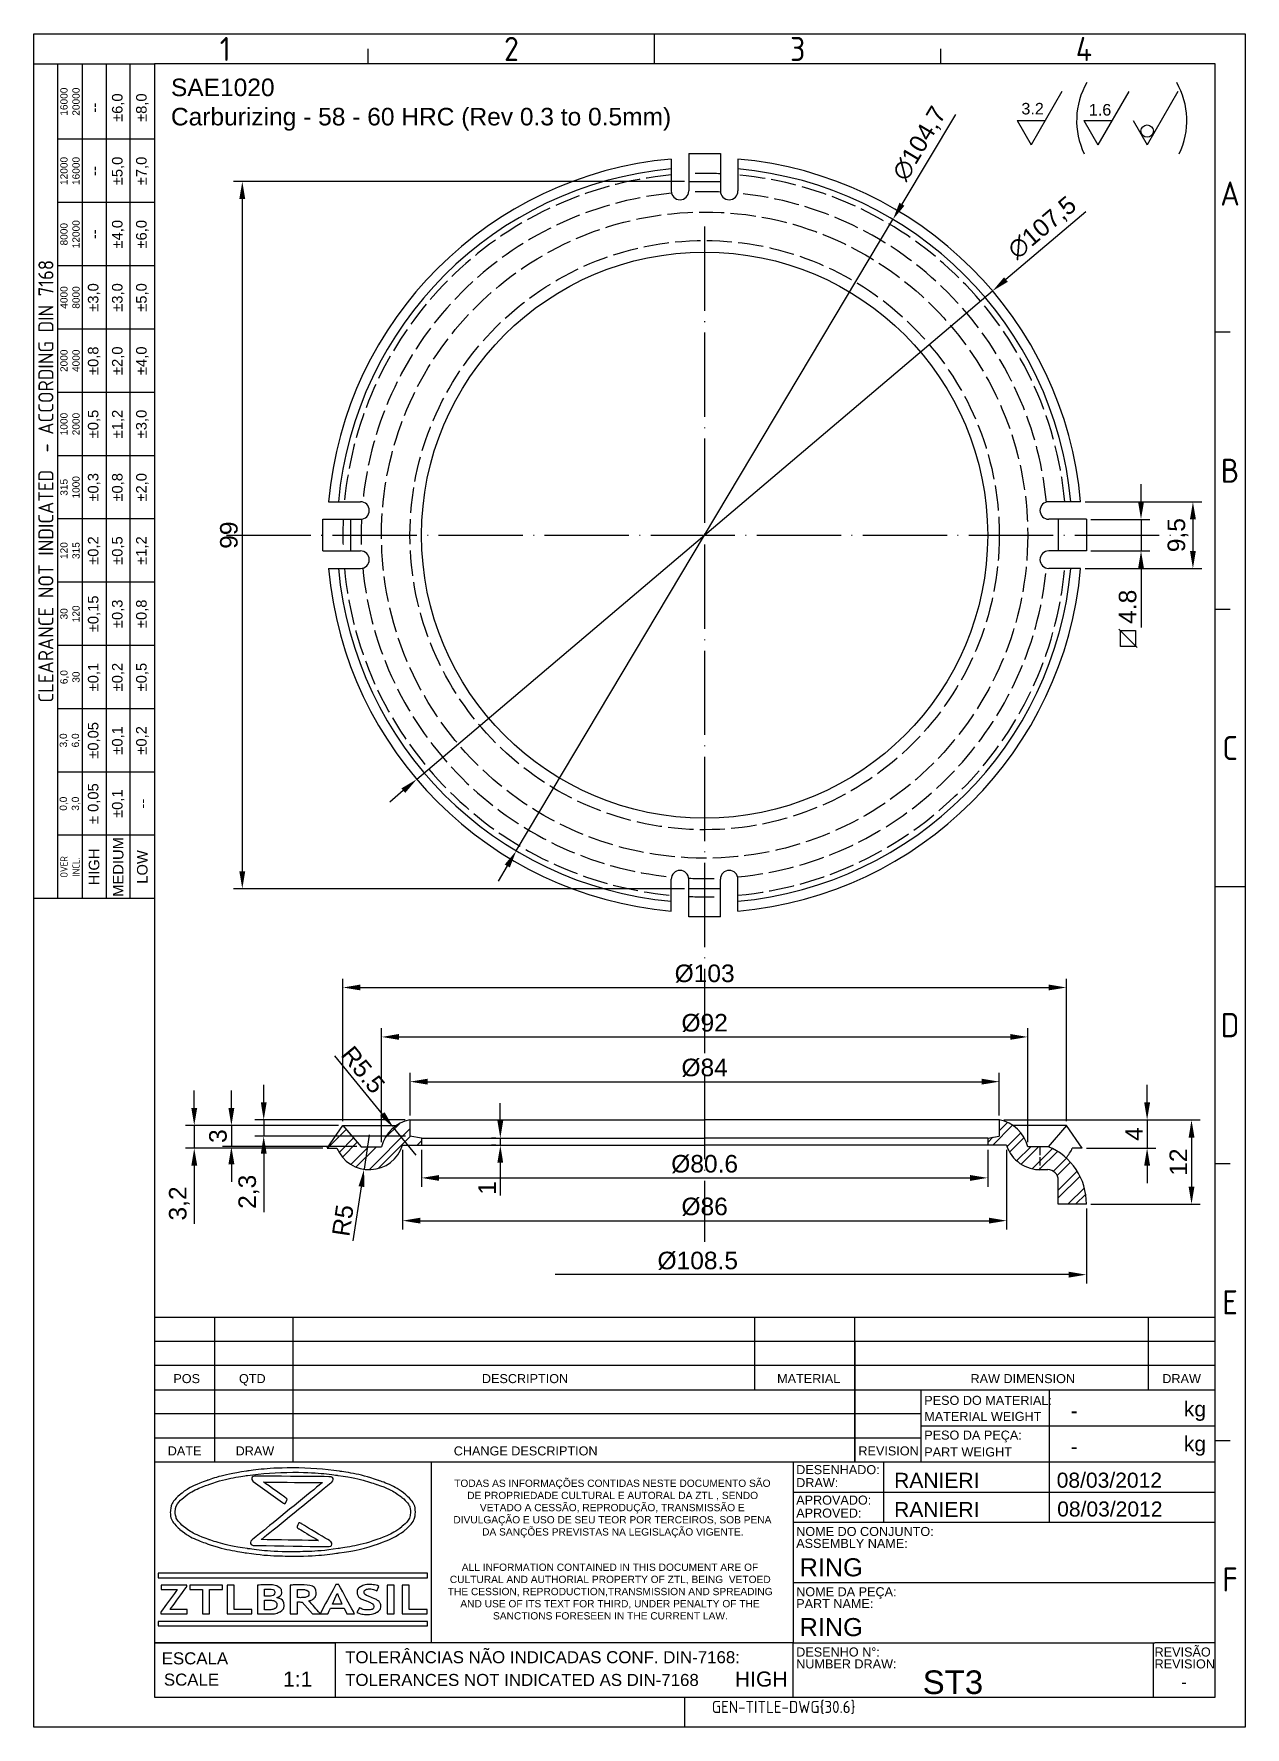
# Model space of a CAD drawing. Header units: millimetres. Extents: x 1860 to 2032, y 1235 to 1476.
import ezdxf
from ezdxf.enums import TextEntityAlignment as Align

# ---------------------------------------------------------------- set-up
doc = ezdxf.new("R2010")
doc.units = ezdxf.units.MM
doc.linetypes.add('ACAD_ISO02W100', pattern=[15, 12, -3])
doc.linetypes.add('ACAD_ISO04W100', pattern=[30, 24, -3, 0, -3])
for name, color, linetype, lineweight in [('AM_0', 7, 'Continuous', 30), ('AM_4', 1, 'ACAD_ISO04W100', 25), ('AM_5', 3, 'Continuous', 25), ('AM_9', 40, 'ACAD_ISO02W100', 25)]:
    doc.layers.add(name, color=color, linetype=linetype, lineweight=lineweight)
doc.layers.add('Camada 1', color=7, linetype='Continuous')
doc.styles.add('ACISOTS', font='isocp.shx', dxfattribs={"height": 1})
doc.styles.get("Standard").update_dxf_attribs({"font": 'arial.ttf'})
doc.dimstyles.new('ISO-25', dxfattribs={"dimtxt": 2.5, "dimasz": 2.5, "dimexe": 1.25, "dimexo": 0.625, "dimtad": 1, "dimtxsty": 'Standard', "dimcen": 2.5, "dimadec": 0, "dimazin": 0, "dimtfac": 1, "dimtmove": 0, "dimatfit": 3, "dimfxl": 1, "dimarcsym": 0})

msp = doc.modelspace()

# ---------------------------------------------------------------- texts
at = {"color": 135, "lineweight": 25, "style": 'ACISOTS'}
for s, p in [('1', (1886.858, 1474.23)), ('2', (1927.613, 1474.23)), ('3', (1968.368, 1474.23)), ('4', (2009.123, 1474.23)), ('A', (2029.929, 1453.638)), ('B', (2029.929, 1414.17)), ('C', (2029.929, 1374.702)), ('D', (2029.929, 1335.234)), ('E', (2029.929, 1295.766)), ('F', (2029.929, 1256.298))]:
    msp.add_text(s, height=3.432, dxfattribs=at).set_placement(p, align=Align.MIDDLE)
for s, height, p in [('POS', 1.287, (1879.478, 1284.26)), ('QTD', 1.287, (1888.821, 1284.26)), ('DESCRIPTION', 1.287, (1923.407, 1284.26)), ('MATERIAL', 1.287, (1965.44, 1284.26)), ('RAW DIMENSION', 1.287, (1992.976, 1284.26)), ('DRAW', 1.287, (2020.285, 1284.26)), ('PESO DO MATERIAL:', 1.287, (1986.387, 1281.161)), ('kg', 2.145, (2023.35, 1279.516)), ('MATERIAL WEIGHT', 1.287, (1986.387, 1278.881)), ('PESO DA PEÇA:', 1.287, (1986.387, 1276.215)), ('kg', 2.145, (2023.35, 1274.567)), ('DATE', 1.287, (1878.677, 1273.964)), ('DRAW', 1.287, (1888.345, 1273.964)), ('CHANGE DESCRIPTION', 1.287, (1919.399, 1273.964)), ('REVISION', 1.287, (1977.013, 1273.964)), ('PART WEIGHT', 1.287, (1986.387, 1273.813)), ('DESENHADO:', 1.287, (1968.156, 1271.296)), ('DRAW:', 1.287, (1968.156, 1269.445)), ('APROVADO:', 1.287, (1968.156, 1266.962)), ('APROVED:', 1.287, (1968.156, 1265.11)), ('NOME DO CONJUNTO:', 1.287, (1968.156, 1262.492)), ('ASSEMBLY NAME:', 1.287, (1968.156, 1260.797)), ('NOME DA PEÇA:', 1.287, (1968.156, 1253.912)), ('PART NAME:', 1.287, (1968.156, 1252.217)), ('TOLERÂNCIAS NÃO INDICADAS CONF. DIN-7168:', 1.716, (1903.937, 1244.375)), ('DESENHO N%%d:', 1.287, (1968.156, 1245.332)), ('REVISÃO', 1.287, (2019.184, 1245.332)), ('ESCALA', 1.716, (1877.816, 1244.215)), ('NUMBER DRAW:', 1.287, (1968.156, 1243.637)), ('REVISION', 1.287, (2019.184, 1243.637)), ('SCALE', 1.716, (1878.126, 1241.183)), ('TOLERANCES NOT INDICATED AS DIN-7168', 1.716, (1903.937, 1241.136))]:
    msp.add_text(s, height=height).set_placement(p)
at = {"color": 135, "lineweight": 25, "attachment_point": 5, "rotation": 90}
for s, insert, char_height, width in [('16000\\P20000', (1864.764, 1466.722), 1.0296, 10.725), ('--', (1868.196, 1465.864), 1.5015, 9.009), ('±6,0', (1871.628, 1465.864), 1.5015, 9.009), ('±8,0', (1875.06, 1465.864), 1.5015, 9.009), ('12000\\P16000', (1864.764, 1456.855), 1.0296, 9.009), ('±5,0', (1871.628, 1456.855), 1.5015, 9.009), ('±7,0', (1875.06, 1456.855), 1.5015, 9.009), ('--', (1868.196, 1456.855), 1.5015, 9.009), ('8000\\P12000', (1864.764, 1447.846), 1.0296, 9.009), ('±4,0', (1871.628, 1447.846), 1.5015, 9.009), ('±6,0', (1875.06, 1447.846), 1.5015, 9.009), ('--', (1868.196, 1447.846), 1.5015, 9.009), ('{\\Fisocp.shx|c0;CLEARANCE NOT INDICATED  - ACCORDING DIN 7168}', (1861.332, 1412.668), 2.145, 118.833), ('4000\\P8000', (1864.764, 1438.837), 1.0296, 9.009), ('±3,0', (1868.196, 1438.837), 1.5015, 9.009), ('±3,0', (1871.628, 1438.837), 1.5015, 9.009), ('±5,0', (1875.06, 1438.837), 1.5015, 9.009), ('2000\\P4000', (1864.764, 1429.828), 1.0296, 9.009), ('±0,8', (1868.196, 1429.828), 1.5015, 9.009), ('±2,0', (1871.628, 1429.828), 1.5015, 9.009), ('±4,0', (1875.06, 1429.828), 1.5015, 9.009), ('±0,5', (1868.196, 1420.819), 1.5015, 9.009), ('±1,2', (1871.628, 1420.819), 1.5015, 9.009), ('±3,0', (1875.06, 1420.819), 1.5015, 9.009), ('1000\\P2000', (1864.764, 1420.819), 1.0296, 9.009), ('315\\P1000', (1864.764, 1411.81), 1.0296, 9.009), ('±0,3', (1868.196, 1411.81), 1.5015, 9.009), ('±0,8', (1871.628, 1411.81), 1.5015, 9.009), ('±2,0', (1875.06, 1411.81), 1.5015, 9.009), ('120\\P315', (1864.764, 1402.801), 1.0296, 9.009), ('±0,2', (1868.196, 1402.801), 1.5015, 9.009), ('±0,5', (1871.628, 1402.801), 1.5015, 9.009), ('±1,2', (1875.06, 1402.801), 1.5015, 9.009), ('±0,15', (1868.196, 1393.792), 1.5015, 9.009), ('30\\P120', (1864.764, 1393.792), 1.0296, 9.009), ('±0,3', (1871.628, 1393.792), 1.5015, 9.009), ('±0,8', (1875.06, 1393.792), 1.5015, 9.009), ('±0,1', (1868.196, 1384.783), 1.5015, 9.009), ('±0,2', (1871.628, 1384.783), 1.5015, 9.009), ('±0,5', (1875.06, 1384.783), 1.5015, 9.009), ('6,0\\P30', (1864.764, 1384.783), 1.0296, 9.009), ('3,0\\P6,0', (1864.764, 1375.774), 1.0296, 9.009), ('±0,05', (1868.196, 1375.774), 1.5015, 9.009), ('±0,1', (1871.628, 1375.774), 1.5015, 9.009), ('±0,2', (1875.06, 1375.774), 1.5015, 9.009), ('± 0,05', (1868.196, 1366.765), 1.5015, 9.009), ('0,0\\P3,0', (1864.764, 1366.765), 1.0296, 9.009), ('\\pt4.79529;±0,1', (1871.628, 1366.765), 1.5015, 9.009), ('--', (1875.06, 1366.765), 1.5015, 9.009), ('HIGH', (1868.196, 1357.756), 1.5015, 9.009), ('MEDIUM', (1871.628, 1357.756), 1.5015, 9.009), ('LOW', (1875.06, 1357.756), 1.5015, 9.009), ('{\\Fisocp.shx|c0;OVER\\PINCL.}', (1864.764, 1357.756), 1.0296, 9.009)]:
    msp.add_mtext(s, dxfattribs=dict(at, insert=insert, char_height=char_height, width=width))
at = {"linetype": 'Continuous', "char_height": 1.03818, "attachment_point": 1}
for s, width, insert in [('\\pi1.1192;TODAS AS INFORMAÇÕES CONTIDAS NESTE DOCUMENTO SÃO \\P\\pi2.9693;DE PROPRIEDADE CULTURAL E AUTORAL DA ZTL , SENDO \\P\\pi4.7765;VETADO A CESSÃO, REPRODUÇÃO, TRANSMISSÃO E \\P\\pi1.0012;DIVULGAÇÃO E USO DE SEU TEOR POR TERCEIROS, SOB PENA \\P\\pi5.0934;DA SANÇÕES PREVISTAS NA LEGISLAÇÃO VIGENTE.', 47.18458, (1918.343, 1270.52)), ('\\pi2.1895;ALL INFORMATION CONTAINED IN THIS DOCUMENT ARE OF \\P\\pi0.49631;CULTURAL AND AUTHORIAL PROPERTY OF ZTL, BEING  VETOED \\P\\pi0.20277;THE CESSION, REPRODUCTION,TRANSMISSION AND SPREADING \\P\\pi1.9934;AND USE OF ITS TEXT FOR THIRD, UNDER PENALTY OF THE \\P\\pi6.6429;SANCTIONS FORESEEN IN THE CURRENT LAW.', 46.53585, (1918.343, 1258.565))]:
    msp.add_mtext_dynamic_manual_height_columns(s, width=width, gutter_width=12.5, heights=[0], dxfattribs=dict(at, insert=insert))
for p in [(2007.245, 1280.345), (2007.245, 1275.24)]:
    msp.add_attdef('-', text='', height=2.145).set_placement(p, align=Align.MIDDLE_LEFT)
for tag, p, height in [('RANIERI', (1982.098, 1269.344), 2.145), ('08/03/2012', (2005.244, 1269.369), 2.145), ('RANIERI', (1982.096, 1265.192), 2.145), ('08/03/2012', (2005.313, 1265.264), 2.145), ('RING', (1968.641, 1256.748), 2.574), ('RING', (1968.641, 1248.233), 2.574), ('ST3', (1986.171, 1239.995), 3.356)]:
    msp.add_attdef(tag, p, '', height=height)
for tag, height, p in [('1:1', 2.145, (1897.176, 1242.122)), ('HIGH', 2.145, (1963.184, 1242.122)), ('-', 1.678, (2023.373, 1241.702))]:
    msp.add_attdef(tag, text='', height=height).set_placement(p, align=Align.MIDDLE_CENTER)
at = {"color": 135, "style": 'ACISOTS'}
msp.add_attdef('GEN-TITLE-DWG{30.6}', (1956.144, 1237.29), '', height=1.716, dxfattribs=at)
at = {"layer": 'AM_5', "ltscale": 0.5, "insert": (1879.132, 1470.007), "char_height": 2.5, "attachment_point": 1}
msp.add_mtext_dynamic_manual_height_columns('SAE1020\\PCarburizing - 58 - 60 HRC (Rev 0.3 to 0.5mm)', width=112.35148, gutter_width=12.5, heights=[0], dxfattribs=at)
at = {"layer": 'AM_5', "char_height": 1.6445, "attachment_point": 1}
for s, insert in [('3.2', (2000.219, 1466.547)), ('1.6', (2009.825, 1466.388))]:
    msp.add_mtext_dynamic_manual_height_columns(s, width=18.23779, gutter_width=12.5, heights=[0], dxfattribs=dict(at, insert=insert))
at = {"layer": 'AM_5', "ltscale": 0.5, "insert": (1954.14, 1301.674), "char_height": 2.5, "attachment_point": 5}
msp.add_mtext('%%C108.5', dxfattribs=at)

# ---------------------------------------------------------------- blocks, each defined once
blk = doc.blocks.new('*D75')
at = {"layer": 'AM_5', "color": 0, "lineweight": -2, "ltscale": 0.5, "transparency": 16777216}
for p, q in [((2009.4, 1451.04), (1998.02, 1441.39)), ((1914.13, 1370.24), (1996.11, 1439.77)), ((1912.22, 1368.62), (1910.31, 1367))]:
    blk.add_line(p, q, dxfattribs=at)
at = {"layer": 'AM_5', "color": 0, "ltscale": 0.5, "transparency": 16777216}
for points in [[(1997.75, 1441.71), (1998.28, 1441.07), (1996.11, 1439.77)], [(1911.95, 1368.94), (1912.49, 1368.3), (1914.13, 1370.24)]]:
    blk.add_solid(points, dxfattribs=at)
at = {"layer": 'Defpoints', "color": 0, "ltscale": 0.5, "transparency": 16777216}
for p in [(1996.11, 1439.77), (1914.13, 1370.24)]:
    blk.add_point(p, dxfattribs=at)
at = {"layer": 'AM_5', "color": 0, "ltscale": 0.5, "transparency": 16777216, "insert": (2003.26, 1448.68), "char_height": 2.5, "attachment_point": 5, "rotation": 40.3026}
blk.add_mtext('∅107,5', dxfattribs=at)
blk = doc.blocks.new('*D76')
at = {"layer": 'AM_5', "color": 0, "lineweight": -2, "ltscale": 0.5, "transparency": 16777216}
for p, q in [((1990.85, 1464.91), (1983.21, 1452.11)), ((1928.3, 1360.04), (1981.93, 1449.96)), ((1927.02, 1357.9), (1925.74, 1355.75))]:
    blk.add_line(p, q, dxfattribs=at)
at = {"layer": 'AM_5', "color": 0, "ltscale": 0.5, "transparency": 16777216}
for points in [[(1982.85, 1452.33), (1983.57, 1451.9), (1981.93, 1449.96)], [(1926.66, 1358.11), (1927.38, 1357.68), (1928.3, 1360.04)]]:
    blk.add_solid(points, dxfattribs=at)
at = {"layer": 'Defpoints', "color": 0, "ltscale": 0.5, "transparency": 16777216}
for p in [(1981.93, 1449.96), (1928.3, 1360.04)]:
    blk.add_point(p, dxfattribs=at)
at = {"layer": 'AM_5', "color": 0, "ltscale": 0.5, "transparency": 16777216, "insert": (1985.81, 1460.7), "char_height": 2.5, "attachment_point": 5, "rotation": 59.1886}
blk.add_mtext('∅104,7', dxfattribs=at)
blk = doc.blocks.new('*D78')
at = {"layer": 'AM_5', "color": 0, "lineweight": -2, "ltscale": 0.5, "transparency": 16777216}
for p, q in [((1907.37, 1319.63), (1906.63, 1314.71)), ((1905.1, 1304.52), (1906.26, 1312.23))]:
    blk.add_line(p, q, dxfattribs=at)
at = {"layer": 'AM_5', "color": 0, "ltscale": 0.5, "transparency": 16777216}
blk.add_solid([(1905.85, 1312.3), (1906.67, 1312.17), (1906.63, 1314.71)], dxfattribs=at)
at = {"layer": 'Defpoints', "color": 0, "ltscale": 0.5, "transparency": 16777216}
for p in [(1907.37, 1319.63), (1906.63, 1314.71)]:
    blk.add_point(p, dxfattribs=at)
at = {"layer": 'AM_5', "color": 0, "ltscale": 0.5, "transparency": 16777216, "insert": (1903.62, 1307.42), "char_height": 2.5, "attachment_point": 5, "rotation": 81.4763}
blk.add_mtext('R5', dxfattribs=at)
blk = doc.blocks.new('*D79')
at = {"layer": 'AM_5', "color": 0, "lineweight": -2, "ltscale": 0.5, "transparency": 16777216}
for p, q in [((1902.42, 1330.84), (1909.23, 1322.57)), ((1914.06, 1316.71), (1910.82, 1320.64))]:
    blk.add_line(p, q, dxfattribs=at)
at = {"layer": 'AM_5', "color": 0, "ltscale": 0.5, "transparency": 16777216}
blk.add_solid([(1909.55, 1322.84), (1908.91, 1322.31), (1910.82, 1320.64)], dxfattribs=at)
at = {"layer": 'Defpoints', "color": 0, "ltscale": 0.5, "transparency": 16777216}
for p in [(1910.82, 1320.64), (1914.06, 1316.71)]:
    blk.add_point(p, dxfattribs=at)
at = {"layer": 'AM_5', "color": 0, "ltscale": 0.5, "transparency": 16777216, "insert": (1906.49, 1328.88), "char_height": 2.5, "attachment_point": 5, "rotation": 309.5056}
blk.add_mtext('R5.5', dxfattribs=at)
blk = doc.blocks.new('*D80')
at = {"layer": 'AM_5', "color": 0, "lineweight": -2, "ltscale": 0.5, "transparency": 16777216}
for p, q in [((1912.12, 1317.5), (1912.12, 1306.14)), ((1998.12, 1317.5), (1998.12, 1306.14)), ((1914.62, 1307.39), (1995.62, 1307.39))]:
    blk.add_line(p, q, dxfattribs=at)
at = {"layer": 'AM_5', "color": 0, "ltscale": 0.5, "transparency": 16777216}
for points in [[(1914.62, 1307.81), (1914.62, 1306.98), (1912.12, 1307.39)], [(1995.62, 1307.81), (1995.62, 1306.98), (1998.12, 1307.39)]]:
    blk.add_solid(points, dxfattribs=at)
at = {"layer": 'Defpoints', "color": 0, "ltscale": 0.5, "transparency": 16777216}
for p in [(1912.12, 1318.13), (1998.12, 1318.13), (1998.12, 1307.39)]:
    blk.add_point(p, dxfattribs=at)
at = {"layer": 'AM_5', "color": 0, "ltscale": 0.5, "transparency": 16777216, "insert": (1955.12, 1309.37), "char_height": 2.5, "attachment_point": 5}
blk.add_mtext('%%C86', dxfattribs=at)
blk = doc.blocks.new('*D81')
at = {"layer": 'AM_5', "color": 0, "lineweight": -2, "ltscale": 0.5, "transparency": 16777216}
for p, q in [((1914.82, 1317.5), (1914.82, 1312.23)), ((1995.42, 1317.5), (1995.42, 1312.23)), ((1917.32, 1313.48), (1992.92, 1313.48))]:
    blk.add_line(p, q, dxfattribs=at)
at = {"layer": 'AM_5', "color": 0, "ltscale": 0.5, "transparency": 16777216}
for points in [[(1917.32, 1313.89), (1917.32, 1313.06), (1914.82, 1313.48)], [(1992.92, 1313.89), (1992.92, 1313.06), (1995.42, 1313.48)]]:
    blk.add_solid(points, dxfattribs=at)
at = {"layer": 'Defpoints', "color": 0, "ltscale": 0.5, "transparency": 16777216}
for p in [(1914.82, 1318.13), (1995.42, 1318.13), (1995.42, 1313.48)]:
    blk.add_point(p, dxfattribs=at)
at = {"layer": 'AM_5', "color": 0, "ltscale": 0.5, "transparency": 16777216, "insert": (1955.12, 1315.45), "char_height": 2.5, "attachment_point": 5}
blk.add_mtext('%%C80.6', dxfattribs=at)
blk = doc.blocks.new('*D82')
at = {"layer": 'AM_5', "color": 0, "lineweight": -2, "ltscale": 0.5, "transparency": 16777216}
for p, q in [((1913.17, 1322.35), (1913.17, 1328.43)), ((1915.67, 1327.18), (1994.57, 1327.18)), ((1997.07, 1322.35), (1997.07, 1328.43))]:
    blk.add_line(p, q, dxfattribs=at)
at = {"layer": 'AM_5', "color": 0, "ltscale": 0.5, "transparency": 16777216}
for points in [[(1915.67, 1327.6), (1915.67, 1326.77), (1913.17, 1327.18)], [(1994.57, 1327.6), (1994.57, 1326.77), (1997.07, 1327.18)]]:
    blk.add_solid(points, dxfattribs=at)
at = {"layer": 'Defpoints', "color": 0, "ltscale": 0.5, "transparency": 16777216}
for p in [(1997.07, 1327.18), (1913.17, 1321.73), (1997.07, 1321.73)]:
    blk.add_point(p, dxfattribs=at)
at = {"layer": 'AM_5', "color": 0, "ltscale": 0.5, "transparency": 16777216, "insert": (1955.12, 1329.16), "char_height": 2.5, "attachment_point": 5}
blk.add_mtext('%%C84', dxfattribs=at)
blk = doc.blocks.new('*D83')
at = {"layer": 'AM_5', "color": 0, "lineweight": -2, "ltscale": 0.5, "transparency": 16777216}
for p, q in [((1909.12, 1318.55), (1909.12, 1334.8)), ((1911.62, 1333.55), (1998.62, 1333.55)), ((2001.12, 1318.55), (2001.12, 1334.8))]:
    blk.add_line(p, q, dxfattribs=at)
at = {"layer": 'AM_5', "color": 0, "ltscale": 0.5, "transparency": 16777216}
for points in [[(1911.62, 1333.97), (1911.62, 1333.14), (1909.12, 1333.55)], [(1998.62, 1333.97), (1998.62, 1333.14), (2001.12, 1333.55)]]:
    blk.add_solid(points, dxfattribs=at)
at = {"layer": 'Defpoints', "color": 0, "ltscale": 0.5, "transparency": 16777216}
for p in [(2001.12, 1333.55), (1909.12, 1317.93), (2001.12, 1317.93)]:
    blk.add_point(p, dxfattribs=at)
at = {"layer": 'AM_5', "color": 0, "ltscale": 0.5, "transparency": 16777216, "insert": (1955.12, 1335.53), "char_height": 2.5, "attachment_point": 5}
blk.add_mtext('%%C92', dxfattribs=at)
blk = doc.blocks.new('*D84')
at = {"layer": 'AM_5', "color": 0, "lineweight": -2, "ltscale": 0.5, "transparency": 16777216}
for p, q in [((1903.62, 1321.55), (1903.62, 1341.84)), ((1906.12, 1340.59), (2004.12, 1340.59)), ((2006.62, 1321.55), (2006.62, 1341.84))]:
    blk.add_line(p, q, dxfattribs=at)
at = {"layer": 'AM_5', "color": 0, "ltscale": 0.5, "transparency": 16777216}
for points in [[(1906.12, 1341.01), (1906.12, 1340.18), (1903.62, 1340.59)], [(2004.12, 1341.01), (2004.12, 1340.18), (2006.62, 1340.59)]]:
    blk.add_solid(points, dxfattribs=at)
at = {"layer": 'Defpoints', "color": 0, "ltscale": 0.5, "transparency": 16777216}
for p in [(2006.62, 1340.59), (1903.62, 1320.93), (2006.62, 1320.93)]:
    blk.add_point(p, dxfattribs=at)
at = {"layer": 'AM_5', "color": 0, "ltscale": 0.5, "transparency": 16777216, "insert": (1955.12, 1342.56), "char_height": 2.5, "attachment_point": 5}
blk.add_mtext('%%C103', dxfattribs=at)
blk = doc.blocks.new('*D85')
at = {"layer": 'AM_5', "color": 0, "lineweight": -2, "ltscale": 0.5, "transparency": 16777216}
for p, q in [((1997.74, 1321.73), (2025.69, 1321.73)), ((2024.44, 1319.23), (2024.44, 1312.23)), ((2010.09, 1309.73), (2025.69, 1309.73))]:
    blk.add_line(p, q, dxfattribs=at)
at = {"layer": 'AM_5', "color": 0, "ltscale": 0.5, "transparency": 16777216}
for points in [[(2024.03, 1319.23), (2024.86, 1319.23), (2024.44, 1321.73)], [(2024.03, 1312.23), (2024.86, 1312.23), (2024.44, 1309.73)]]:
    blk.add_solid(points, dxfattribs=at)
at = {"layer": 'Defpoints', "color": 0, "ltscale": 0.5, "transparency": 16777216}
for p in [(1997.12, 1321.73), (2009.47, 1309.73), (2024.44, 1309.73)]:
    blk.add_point(p, dxfattribs=at)
at = {"layer": 'AM_5', "color": 0, "ltscale": 0.5, "transparency": 16777216, "insert": (2022.56, 1315.73), "char_height": 2.5, "attachment_point": 5, "rotation": 90}
blk.add_mtext('12', dxfattribs=at)
blk = doc.blocks.new('*D86')
at = {"layer": 'AM_5', "color": 0, "lineweight": -2, "ltscale": 0.5, "transparency": 16777216}
for p, q in [((2018.12, 1324.23), (2018.12, 1326.73)), ((1997.74, 1321.73), (2019.37, 1321.73)), ((2018.12, 1321.73), (2018.12, 1317.73)), ((2009.49, 1317.73), (2019.37, 1317.73)), ((2018.12, 1315.23), (2018.12, 1312.73))]:
    blk.add_line(p, q, dxfattribs=at)
at = {"layer": 'AM_5', "color": 0, "ltscale": 0.5, "transparency": 16777216}
for points in [[(2017.7, 1324.23), (2018.54, 1324.23), (2018.12, 1321.73)], [(2017.7, 1315.23), (2018.54, 1315.23), (2018.12, 1317.73)]]:
    blk.add_solid(points, dxfattribs=at)
at = {"layer": 'Defpoints', "color": 0, "ltscale": 0.5, "transparency": 16777216}
for p in [(1997.12, 1321.73), (2008.87, 1317.73), (2018.12, 1317.73)]:
    blk.add_point(p, dxfattribs=at)
at = {"layer": 'AM_5', "color": 0, "ltscale": 0.5, "transparency": 16777216, "insert": (2016.25, 1319.73), "char_height": 2.5, "attachment_point": 5, "rotation": 90}
blk.add_mtext('4', dxfattribs=at)
blk = doc.blocks.new('*D87')
at = {"layer": 'AM_5', "color": 0, "lineweight": -2, "ltscale": 0.5, "transparency": 16777216}
for p, q in [((1882.45, 1323.43), (1882.45, 1325.93)), ((1902.99, 1320.93), (1881.2, 1320.93)), ((1882.45, 1320.93), (1882.45, 1317.73)), ((1900.74, 1317.73), (1881.2, 1317.73)), ((1882.45, 1315.23), (1882.45, 1306.95))]:
    blk.add_line(p, q, dxfattribs=at)
at = {"layer": 'AM_5', "color": 0, "ltscale": 0.5, "transparency": 16777216}
for points in [[(1882.04, 1323.43), (1882.87, 1323.43), (1882.45, 1320.93)], [(1882.04, 1315.23), (1882.87, 1315.23), (1882.45, 1317.73)]]:
    blk.add_solid(points, dxfattribs=at)
at = {"layer": 'Defpoints', "color": 0, "ltscale": 0.5, "transparency": 16777216}
for p in [(1903.62, 1320.93), (1882.45, 1317.73), (1901.37, 1317.73)]:
    blk.add_point(p, dxfattribs=at)
at = {"layer": 'AM_5', "color": 0, "ltscale": 0.5, "transparency": 16777216, "insert": (1880.33, 1309.84), "char_height": 2.5, "attachment_point": 5, "rotation": 90}
blk.add_mtext('3,2', dxfattribs=at)
blk = doc.blocks.new('*D88')
at = {"layer": 'AM_5', "color": 0, "lineweight": -2, "ltscale": 0.5, "transparency": 16777216}
for p, q in [((1887.74, 1323.43), (1887.74, 1325.93)), ((1902.99, 1320.93), (1886.49, 1320.93)), ((1887.74, 1320.93), (1887.74, 1317.93)), ((1905.59, 1317.93), (1886.49, 1317.93)), ((1887.74, 1315.43), (1887.74, 1312.93))]:
    blk.add_line(p, q, dxfattribs=at)
at = {"layer": 'AM_5', "color": 0, "ltscale": 0.5, "transparency": 16777216}
for points in [[(1887.32, 1323.43), (1888.16, 1323.43), (1887.74, 1320.93)], [(1887.32, 1315.43), (1888.16, 1315.43), (1887.74, 1317.93)]]:
    blk.add_solid(points, dxfattribs=at)
at = {"layer": 'Defpoints', "color": 0, "ltscale": 0.5, "transparency": 16777216}
for p in [(1903.62, 1320.93), (1887.74, 1317.93), (1906.22, 1317.93)]:
    blk.add_point(p, dxfattribs=at)
at = {"layer": 'AM_5', "color": 0, "ltscale": 0.5, "transparency": 16777216, "insert": (1885.84, 1319.43), "char_height": 2.5, "attachment_point": 5, "rotation": 90}
blk.add_mtext('3', dxfattribs=at)
blk = doc.blocks.new('*D89')
at = {"layer": 'AM_5', "color": 0, "lineweight": -2, "ltscale": 0.5, "transparency": 16777216}
for p, q in [((1892.34, 1324.23), (1892.34, 1326.73)), ((1912.49, 1321.73), (1891.09, 1321.73)), ((1892.34, 1321.73), (1892.34, 1319.43)), ((1912.54, 1319.43), (1891.09, 1319.43)), ((1892.34, 1316.93), (1892.34, 1308.58))]:
    blk.add_line(p, q, dxfattribs=at)
at = {"layer": 'AM_5', "color": 0, "ltscale": 0.5, "transparency": 16777216}
for points in [[(1891.93, 1324.23), (1892.76, 1324.23), (1892.34, 1321.73)], [(1891.93, 1316.93), (1892.76, 1316.93), (1892.34, 1319.43)]]:
    blk.add_solid(points, dxfattribs=at)
at = {"layer": 'Defpoints', "color": 0, "ltscale": 0.5, "transparency": 16777216}
for p in [(1913.12, 1321.73), (1892.34, 1319.43), (1913.17, 1319.43)]:
    blk.add_point(p, dxfattribs=at)
at = {"layer": 'AM_5', "color": 0, "ltscale": 0.5, "transparency": 16777216, "insert": (1890.22, 1311.5), "char_height": 2.5, "attachment_point": 5, "rotation": 90}
blk.add_mtext('2,3', dxfattribs=at)
blk = doc.blocks.new('*D90')
at = {"layer": 'AM_5', "color": 0, "lineweight": -2, "ltscale": 0.5, "transparency": 16777216}
for p, q in [((1926.03, 1321.63), (1926.03, 1324.13)), ((1925.4, 1319.13), (1924.78, 1319.13)), ((1926.03, 1319.13), (1926.03, 1318.13)), ((1925.4, 1318.13), (1924.78, 1318.13)), ((1926.03, 1315.63), (1926.03, 1310.96))]:
    blk.add_line(p, q, dxfattribs=at)
at = {"layer": 'AM_5', "color": 0, "ltscale": 0.5, "transparency": 16777216}
for points in [[(1925.61, 1321.63), (1926.44, 1321.63), (1926.03, 1319.13)], [(1925.61, 1315.63), (1926.44, 1315.63), (1926.03, 1318.13)]]:
    blk.add_solid(points, dxfattribs=at)
at = {"layer": 'Defpoints', "color": 0, "ltscale": 0.5, "transparency": 16777216}
for p in [(1926.03, 1319.13), (1926.03, 1318.13), (1926.03, 1318.13)]:
    blk.add_point(p, dxfattribs=at)
at = {"layer": 'AM_5', "color": 0, "ltscale": 0.5, "transparency": 16777216, "insert": (1924.15, 1312.04), "char_height": 2.5, "attachment_point": 5, "rotation": 90}
blk.add_mtext('1', dxfattribs=at)
blk = doc.blocks.new('*D91')
at = {"layer": 'AM_5', "color": 0, "lineweight": -2, "ltscale": 0.5, "transparency": 16777216}
for p, q in [((2017.25, 1409.75), (2017.25, 1412.25)), ((2010.09, 1407.25), (2018.5, 1407.25)), ((2017.25, 1407.25), (2017.25, 1402.75)), ((2010.09, 1402.75), (2018.5, 1402.75)), ((2017.25, 1400.25), (2017.25, 1391.85))]:
    blk.add_line(p, q, dxfattribs=at)
at = {"layer": 'AM_5', "color": 0, "ltscale": 0.5, "transparency": 16777216}
for points in [[(2016.83, 1409.75), (2017.67, 1409.75), (2017.25, 1407.25)], [(2016.83, 1400.25), (2017.67, 1400.25), (2017.25, 1402.75)]]:
    blk.add_solid(points, dxfattribs=at)
at = {"layer": 'Defpoints', "color": 0, "ltscale": 0.5, "transparency": 16777216}
for p in [(2009.47, 1407.25), (2009.47, 1402.75), (2017.25, 1402.75)]:
    blk.add_point(p, dxfattribs=at)
at = {"layer": 'AM_5', "color": 0, "ltscale": 0.5, "transparency": 16777216, "insert": (2015.35, 1394.8), "char_height": 2.5, "attachment_point": 5, "rotation": 90}
blk.add_mtext('4.8', dxfattribs=at)
blk = doc.blocks.new('*D92')
at = {"layer": 'AM_5', "color": 0, "lineweight": -2, "ltscale": 0.5, "transparency": 16777216}
for p, q in [((2009.28, 1409.75), (2025.89, 1409.75)), ((2024.64, 1407.25), (2024.64, 1402.75)), ((2009.28, 1400.25), (2025.89, 1400.25))]:
    blk.add_line(p, q, dxfattribs=at)
at = {"layer": 'AM_5', "color": 0, "ltscale": 0.5, "transparency": 16777216}
for points in [[(2024.22, 1407.25), (2025.06, 1407.25), (2024.64, 1409.75)], [(2024.22, 1402.75), (2025.06, 1402.75), (2024.64, 1400.25)]]:
    blk.add_solid(points, dxfattribs=at)
at = {"layer": 'Defpoints', "color": 0, "ltscale": 0.5, "transparency": 16777216}
for p in [(2008.66, 1409.75), (2008.66, 1400.25), (2024.64, 1400.25)]:
    blk.add_point(p, dxfattribs=at)
at = {"layer": 'AM_5', "color": 0, "ltscale": 0.5, "transparency": 16777216, "insert": (2022.51, 1405), "char_height": 2.5, "attachment_point": 5, "rotation": 90}
blk.add_mtext('9,5', dxfattribs=at)
blk = doc.blocks.new('*D94')
at = {"layer": 'AM_5', "color": 0, "lineweight": -2, "ltscale": 0.5, "transparency": 16777216}
for p, q in [((1952.24, 1455.35), (1888.04, 1455.35)), ((1889.29, 1452.85), (1889.29, 1357.15)), ((1952.24, 1354.65), (1888.04, 1354.65))]:
    blk.add_line(p, q, dxfattribs=at)
at = {"layer": 'AM_5', "color": 0, "ltscale": 0.5, "transparency": 16777216}
for points in [[(1888.87, 1452.85), (1889.71, 1452.85), (1889.29, 1455.35)], [(1888.87, 1357.15), (1889.71, 1357.15), (1889.29, 1354.65)]]:
    blk.add_solid(points, dxfattribs=at)
at = {"layer": 'Defpoints', "color": 0, "ltscale": 0.5, "transparency": 16777216}
for p in [(1952.87, 1455.35), (1889.29, 1354.65), (1952.87, 1354.65)]:
    blk.add_point(p, dxfattribs=at)
at = {"layer": 'AM_5', "color": 0, "ltscale": 0.5, "transparency": 16777216, "insert": (1887.39, 1405), "char_height": 2.5, "attachment_point": 5, "rotation": 90}
blk.add_mtext('99', dxfattribs=at)

# ---------------------------------------------------------------- dimensions: what is measured, and where the dimension line sits
at = {"layer": 'AM_5', "ltscale": 0.5}
for p1, p2, picture, middle in [((1928.303, 1360.042), (1981.931, 1449.965), '*D76', (1985.807, 1460.697)), ((1914.125, 1370.237), (1996.109, 1439.77), '*D75', (2003.257, 1448.677))]:
    dim = msp.add_diameter_dim_2p(p1=p1, p2=p2, dimstyle='ISO-25', dxfattribs=at)
    dim.commit()
    dim.dimension.update_dxf_attribs({"geometry": picture, "text_midpoint": middle})
for base, p1, p2, text, picture, middle in [((1889.291, 1354.654), (1952.867, 1455.354), (1952.867, 1354.654), '99', '*D94', (1887.39, 1405.004)), ((2017.249, 1402.754), (2009.467, 1407.254), (2009.467, 1402.754), '4.8', '*D91', (2015.348, 1394.8))]:
    dim = msp.add_linear_dim(base=base, p1=p1, p2=p2, angle=90, text=text, dimstyle='ISO-25', dxfattribs=at)
    dim.commit()
    dim.dimension.update_dxf_attribs({"geometry": picture, "text_midpoint": middle})
for base, p1, p2, picture, middle in [((2024.64, 1400.254), (2008.657, 1409.754), (2008.657, 1400.254), '*D92', (2022.513, 1405.004)), ((1892.345, 1319.427), (1913.117, 1321.727), (1913.167, 1319.427), '*D89', (1890.217, 1311.505)), ((2018.12, 1317.727), (1997.117, 1321.727), (2008.867, 1317.727), '*D86', (2016.245, 1319.727)), ((1882.454, 1317.727), (1903.617, 1320.927), (1901.367, 1317.727), '*D87', (1880.327, 1309.84)), ((1887.741, 1317.927), (1903.617, 1320.927), (1906.217, 1317.927), '*D88', (1885.839, 1319.427)), ((1926.026, 1318.127), (1926.026, 1319.127), (1926.026, 1318.127), '*D90', (1924.146, 1312.041)), ((2024.445, 1309.727), (1997.117, 1321.727), (2009.467, 1309.727), '*D85', (2022.564, 1315.727))]:
    dim = msp.add_linear_dim(base=base, p1=p1, p2=p2, angle=90, dimstyle='ISO-25', dxfattribs=at)
    dim.commit()
    dim.dimension.update_dxf_attribs({"geometry": picture, "text_midpoint": middle})
for base, p1, p2, text, picture, middle in [((2006.617, 1340.593), (1903.617, 1320.927), (2006.617, 1320.927), '%%C103', '*D84', (1955.117, 1342.564)), ((2001.117, 1333.555), (1909.117, 1317.927), (2001.117, 1317.927), '%%C92', '*D83', (1955.117, 1335.526)), ((1997.067, 1327.184), (1913.167, 1321.727), (1997.067, 1321.727), '%%C84', '*D82', (1955.117, 1329.155)), ((1998.117, 1307.395), (1912.117, 1318.127), (1998.117, 1318.127), '%%C86', '*D80', (1955.117, 1309.366)), ((1995.417, 1313.476), (1914.817, 1318.127), (1995.417, 1318.127), '%%C80.6', '*D81', (1955.117, 1315.447))]:
    dim = msp.add_linear_dim(base=base, p1=p1, p2=p2, text=text, dimstyle='ISO-25', dxfattribs=at)
    dim.commit()
    dim.dimension.update_dxf_attribs({"geometry": picture, "text_midpoint": middle})
for center, mpoint, text, picture, middle in [((1914.062, 1316.715), (1910.823, 1320.643), 'R5.5', '*D79', (1906.493, 1328.876)), ((1907.369, 1319.633), (1906.631, 1314.707), 'R5', '*D78', (1903.621, 1307.422))]:
    dim = msp.add_radius_dim(center=center, mpoint=mpoint, text=text, dimstyle='ISO-25', dxfattribs=at)
    dim.commit()
    dim.dimension.update_dxf_attribs({"geometry": picture, "text_midpoint": middle})

# ---------------------------------------------------------------- hatches: boundary and pattern name
at = {"layer": 'AM_5', "ltscale": 0.5}
h = msp.add_hatch(dxfattribs=at)
h.set_pattern_fill('ANSI32', color=1, scale=0.25)
h.paths.add_polyline_path([(1912.117, 1318.127), (1914.817, 1318.127), (1914.817, 1319.127), (1913.167, 1319.427), (1913.167, 1321.727, 0.2967188), (1909.117, 1317.927), (1906.217, 1317.927), (1903.617, 1320.927), (1901.367, 1317.727), (1902.767, 1317.727, 0.6995931)])
h.paths.add_polyline_path([(1997.067, 1321.727), (1997.067, 1319.427), (1995.417, 1319.127), (1995.417, 1318.127), (1998.117, 1318.127, 0.3150721), (2002.652, 1314.656), (2002.865, 1314.656), (2002.865, 1317.927), (2001.117, 1317.927, 0.2967188)])
h.paths.add_polyline_path([(2004.017, 1317.927), (2002.865, 1317.927), (2002.865, 1314.656), (2003.967, 1314.656, -0.4142136), (2005.467, 1313.156), (2005.467, 1309.727), (2009.467, 1309.727, 0.3114504)])

# ---------------------------------------------------------------- linework, layer by layer
at = {"color": 135, "lineweight": 25}
for p, q in [((1859.616, 1235.277), (1859.616, 1476.375)), ((1859.616, 1476.375), (2032.074, 1476.375)), ((1947.99, 1472.085), (1947.99, 1476.375)), ((2032.074, 1476.375), (2032.074, 1235.277)), ((1907.235, 1472.085), (1907.235, 1474.23)), ((1988.745, 1472.085), (1988.745, 1474.23)), ((1863.048, 1353.252), (1863.048, 1472.085)), ((1866.48, 1472.085), (1866.48, 1353.252)), ((1869.912, 1472.085), (1869.912, 1353.252)), ((1873.344, 1353.252), (1873.344, 1472.085)), ((1876.776, 1461.36), (1863.048, 1461.36)), ((1876.776, 1452.351), (1863.048, 1452.351)), ((1876.776, 1443.342), (1863.048, 1443.342)), ((1876.776, 1434.333), (1863.048, 1434.333)), ((2029.929, 1433.904), (2027.784, 1433.904)), ((1876.776, 1425.324), (1863.048, 1425.324)), ((1876.776, 1416.315), (1863.048, 1416.315)), ((1876.776, 1407.306), (1863.048, 1407.306)), ((1876.776, 1398.297), (1863.048, 1398.297)), ((2029.929, 1394.436), (2027.784, 1394.436)), ((1876.776, 1389.288), (1863.048, 1389.288)), ((1876.776, 1380.279), (1863.048, 1380.279)), ((1876.776, 1371.27), (1863.048, 1371.27)), ((1876.776, 1362.261), (1863.048, 1362.261)), ((2027.784, 1354.968), (2032.074, 1354.968)), ((2029.929, 1315.5), (2027.784, 1315.5)), ((2029.929, 1276.032), (2027.784, 1276.032)), ((1952.28, 1235.277), (1952.28, 1239.567)), ((2032.074, 1235.277), (1859.616, 1235.277))]:
    msp.add_line(p, q, dxfattribs=at)
for p, q in [((1876.776, 1472.085), (1876.776, 1239.567)), ((2027.784, 1472.085), (1876.776, 1472.085)), ((2027.784, 1239.567), (2027.784, 1472.085)), ((2027.784, 1293.621), (1876.776, 1293.621)), ((1885.356, 1293.621), (1885.356, 1273.029)), ((1896.51, 1293.621), (1896.51, 1273.029)), ((1962.219, 1293.621), (1962.219, 1283.325)), ((1976.506, 1273.029), (1976.506, 1293.621)), ((2018.336, 1283.325), (2018.336, 1293.621)), ((2027.784, 1290.189), (1876.776, 1290.189)), ((1976.506, 1290.189), (1976.506, 1273.029)), ((2027.784, 1286.757), (1876.776, 1286.757)), ((1876.776, 1283.325), (2027.784, 1283.325)), ((1876.776, 1283.325), (1876.776, 1239.567)), ((1876.776, 1283.325), (1985.955, 1283.325)), ((1985.955, 1273.029), (1985.955, 1283.325)), ((2004.189, 1283.325), (2004.189, 1278.177)), ((2027.784, 1239.567), (2027.784, 1283.325)), ((1985.955, 1279.893), (1876.776, 1279.893)), ((1985.955, 1278.177), (2027.784, 1278.177)), ((2004.189, 1278.177), (2004.189, 1273.029)), ((1876.776, 1276.461), (1985.955, 1276.461)), ((1876.776, 1273.029), (1967.724, 1273.029)), ((1916.187, 1273.029), (1916.187, 1247.289)), ((1967.724, 1273.029), (1967.724, 1256.727)), ((1967.724, 1273.029), (2027.784, 1273.029)), ((1980.594, 1273.029), (1980.594, 1264.449)), ((2004.189, 1273.029), (2004.189, 1264.449)), ((1967.724, 1268.739), (2027.784, 1268.739)), ((1967.724, 1264.449), (2027.784, 1264.449)), ((1967.724, 1256.727), (1967.724, 1247.289)), ((1967.724, 1255.869), (2027.784, 1255.869)), ((1876.776, 1247.289), (1902.516, 1247.289)), ((1967.724, 1247.289), (1876.776, 1247.289)), ((1916.137, 1247.289), (1877.018, 1247.289)), ((1902.516, 1247.289), (1902.516, 1239.567)), ((1967.724, 1239.567), (1967.724, 1247.289)), ((1967.724, 1247.289), (2019.204, 1247.289)), ((2018.993, 1247.289), (2018.993, 1239.567)), ((2027.784, 1247.289), (2019.204, 1247.289)), ((1876.776, 1239.567), (2027.784, 1239.567)), ((1876.776, 1239.567), (2027.784, 1239.567))]:
    msp.add_line(p, q)
msp.add_lwpolyline([(1876.776, 1472.085), (1876.776, 1353.252), (1859.616, 1353.252), (1859.616, 1472.085)], close=True, dxfattribs=at)
at = {"layer": 'AM_0', "ltscale": 0.5}
for p, q in [((1952.867, 1459.354), (1957.367, 1459.354)), ((1952.867, 1459.354), (1952.867, 1455.354)), ((1957.367, 1459.354), (1957.367, 1455.354)), ((1957.367, 1459.354), (1957.367, 1455.354)), ((1950.367, 1458.543), (1950.367, 1454.002)), ((1959.867, 1458.543), (1959.867, 1454.002)), ((1952.867, 1455.354), (1957.367, 1455.354)), ((1952.867, 1455.354), (1952.867, 1454.002)), ((1957.367, 1455.354), (1957.367, 1454.002)), ((1951.617, 1452.752), (1951.617, 1452.752)), ((1958.617, 1452.752), (1958.617, 1452.752)), ((1901.577, 1409.754), (1906.119, 1409.754)), ((1907.369, 1408.504), (1907.369, 1408.504)), ((2002.865, 1408.504), (2002.865, 1408.504)), ((2008.657, 1409.754), (2004.115, 1409.754)), ((1900.767, 1402.754), (1900.767, 1407.254)), ((1900.767, 1407.254), (1904.767, 1407.254)), ((1900.767, 1407.254), (1904.767, 1407.254)), ((1904.767, 1402.754), (1904.767, 1407.254)), ((1904.767, 1407.254), (1906.119, 1407.254)), ((2005.467, 1407.254), (2004.115, 1407.254)), ((2009.467, 1407.254), (2005.467, 1407.254)), ((2005.467, 1407.254), (2005.467, 1402.754)), ((2009.467, 1407.254), (2009.467, 1402.754)), ((1900.767, 1402.754), (1904.767, 1402.754)), ((1904.767, 1402.754), (1906.119, 1402.754)), ((1907.369, 1401.504), (1907.369, 1401.504)), ((2002.865, 1401.504), (2002.865, 1401.504)), ((2005.467, 1402.754), (2004.115, 1402.754)), ((2009.467, 1402.754), (2005.467, 1402.754)), ((2009.467, 1402.754), (2005.467, 1402.754)), ((1901.577, 1400.254), (1906.119, 1400.254)), ((2008.657, 1400.254), (2004.115, 1400.254)), ((1950.367, 1351.464), (1950.367, 1356.006)), ((1951.617, 1357.256), (1951.617, 1357.256)), ((1952.867, 1354.654), (1952.867, 1356.006)), ((1957.367, 1354.654), (1957.367, 1356.006)), ((1958.617, 1357.256), (1958.617, 1357.256)), ((1959.867, 1351.464), (1959.867, 1356.006)), ((1952.867, 1350.654), (1952.867, 1354.654)), ((1957.367, 1354.654), (1952.867, 1354.654)), ((1952.867, 1350.654), (1952.867, 1354.654)), ((1957.367, 1350.654), (1957.367, 1354.654)), ((1957.367, 1350.654), (1952.867, 1350.654)), ((1913.117, 1321.727), (1955.117, 1321.727)), ((1913.167, 1321.727), (1955.117, 1321.727)), ((1913.167, 1321.727), (1913.167, 1319.427)), ((1997.067, 1321.727), (1955.117, 1321.727)), ((1997.117, 1321.727), (1955.117, 1321.727)), ((1997.067, 1321.727), (1997.067, 1319.427)), ((1901.367, 1317.727), (1903.617, 1320.927)), ((1903.617, 1320.927), (1911.202, 1320.927)), ((1903.617, 1320.927), (1906.217, 1317.927)), ((1903.617, 1320.927), (1911.202, 1320.927)), ((1903.617, 1320.927), (1906.217, 1317.927)), ((1914.817, 1319.127), (1913.167, 1319.427)), ((1914.817, 1319.127), (1955.117, 1319.127)), ((1914.817, 1319.127), (1914.817, 1318.127)), ((1995.417, 1319.127), (1955.117, 1319.127)), ((1995.417, 1319.127), (1997.067, 1319.427)), ((1995.417, 1319.127), (1995.417, 1318.127)), ((2006.617, 1320.927), (1999.032, 1320.927)), ((2006.617, 1320.927), (2004.017, 1317.927)), ((2008.867, 1317.727), (2006.617, 1320.927)), ((1901.367, 1317.727), (1902.767, 1317.727)), ((1906.217, 1317.927), (1909.117, 1317.927)), ((1912.117, 1318.127), (1955.117, 1318.127)), ((1998.117, 1318.127), (1955.117, 1318.127)), ((2004.017, 1317.927), (2001.117, 1317.927)), ((2008.867, 1317.727), (2007.467, 1317.727)), ((2002.652, 1314.656), (2003.967, 1314.656)), ((2005.467, 1309.727), (2005.467, 1313.156)), ((2009.467, 1309.727), (2005.467, 1309.727))]:
    msp.add_line(p, q, dxfattribs=at)
msp.add_circle((1955.117, 1405.004), 40.3, dxfattribs=at)
for centre, radius, start, end in [((1955.117, 1405.004), 53.75, 95.06996, 174.93004), ((1955.117, 1405.004), 52.35, 95.20592, 174.79408), ((1955.117, 1405.004), 53.75, 5.06996, 84.93004), ((1955.117, 1405.004), 52.35, 5.20592, 84.79408), ((1951.617, 1454.002), 1.25, 180, 270), ((1951.617, 1454.002), 1.25, 270, 0), ((1958.617, 1454.002), 1.25, 180, 270), ((1958.617, 1454.002), 1.25, 270, 0), ((1906.119, 1408.504), 1.25, 0, 90), ((1906.119, 1408.504), 1.25, 270, 0), ((2004.115, 1408.504), 1.25, 90, 180), ((2004.115, 1408.504), 1.25, 180, 270), ((1906.119, 1401.504), 1.25, 360, 90), ((1906.119, 1401.504), 1.25, 270, 0), ((2004.115, 1401.504), 1.25, 90, 180), ((2004.115, 1401.504), 1.25, 180, 270), ((1955.117, 1405.004), 53.75, 185.06996, 264.93004), ((1955.117, 1405.004), 52.35, 185.20592, 264.79408), ((1955.117, 1405.004), 53.75, 275.06996, 354.93004), ((1955.117, 1405.004), 52.35, 275.20592, 354.79408), ((1951.617, 1356.006), 1.25, 90, 180), ((1951.617, 1356.006), 1.25, 0, 90), ((1958.617, 1356.006), 1.25, 90, 180), ((1958.617, 1356.006), 1.25, 0, 90), ((1914.062, 1316.715), 5.091, 100.12268, 166.22914), ((1996.172, 1316.715), 5.091, 13.77086, 79.87732), ((1907.369, 1319.633), 4.981, 202.49692, 342.4024), ((2002.865, 1319.633), 4.981, 197.5976, 272.44966), ((2000.798, 1309.876), 8.67, 359.01092, 68.20781), ((2002.865, 1319.633), 4.981, 318.42285, 337.50308), ((2002.865, 1319.633), 4.981, 267.55034, 272.44966), ((2003.967, 1313.156), 1.5, 0, 90)]:
    msp.add_arc(centre, radius, start, end, dxfattribs=at)
at = {"layer": 'AM_4', "ltscale": 0.5}
for p, q in [((1955.117, 1448.947), (1955.117, 1304.368)), ((1887.038, 1405.004), (2023.196, 1405.004))]:
    msp.add_line(p, q, dxfattribs=at)
at = {"layer": 'AM_5'}
for p, q in [((2005.996, 1468.187), (2001.6, 1460.573)), ((2015.515, 1468.187), (2011.119, 1460.573)), ((2022.514, 1468.187), (2018.119, 1460.573)), ((1999.602, 1464.034), (2003.598, 1464.034)), ((1999.602, 1464.034), (2001.6, 1460.573)), ((2009.121, 1464.034), (2013.117, 1464.034)), ((2009.121, 1464.034), (2011.119, 1460.573)), ((2016.121, 1464.034), (2018.119, 1460.573))]:
    msp.add_line(p, q, dxfattribs=at)
at = {"layer": 'AM_5', "ltscale": 0.5}
for p, q in [((2016.708, 1388.993), (2014.095, 1391.606)), ((2009.467, 1309.102), (2009.467, 1298.453)), ((2006.967, 1299.703), (1933.829, 1299.703))]:
    msp.add_line(p, q, dxfattribs=at)
msp.add_lwpolyline([(2014.346, 1389.156), (2014.346, 1391.444), (2016.457, 1391.444), (2016.457, 1389.156)], close=True, dxfattribs=at)
at = {"layer": 'AM_5'}
msp.add_circle((2018.126, 1462.534), 0.886, dxfattribs=at)
for centre, start, end in [((2018.842, 1464.026), 149.81687, 205.95777), ((2013.025, 1464.026), 334.04223, 30.18313)]:
    msp.add_arc(centre, 10.76, start, end, dxfattribs=at)
at = {"layer": 'AM_5', "ltscale": 0.5}
msp.add_solid([(2006.967, 1300.119), (2006.967, 1299.286), (2009.467, 1299.703)], dxfattribs=at)
at = {"layer": 'AM_9', "ltscale": 0.1}
msp.add_line((2002.865, 1317.927), (2002.865, 1314.656), dxfattribs=at)
at = {"layer": 'AM_9', "ltscale": 0.3}
for radius in [46, 41.95]:
    msp.add_circle((1955.117, 1405.004), radius, dxfattribs=at)
for radius, start, end in [(51.5, 95.29208, 174.70792), (51.5, 87.49599, 92.50401), (51.5, 5.29208, 84.70792), (48.9, 87.35214, 92.64786), (48.9, 95.52371, 174.47629), (48.9, 5.52371, 84.47629), (51.5, 177.49599, 182.50401), (48.9, 177.35214, 182.64786), (51.5, 185.29208, 264.70792), (48.9, 185.52371, 264.47629), (48.9, 275.52371, 354.47629), (51.5, 275.29208, 354.70792), (48.9, 267.35214, 272.64786), (51.5, 267.49599, 272.50401)]:
    msp.add_arc((1955.117, 1405.004), radius, start, end, dxfattribs=at)
at = {"layer": 'Camada 1'}
for points, knots in [([(1896.49, 1272.182), (1898.819, 1272.182), (1901.044, 1272.019), (1903.078, 1271.723), (1903.078, 1271.723), (1905.191, 1271.417), (1907.097, 1270.967), (1908.695, 1270.409), (1908.695, 1270.409), (1910.336, 1269.836), (1911.66, 1269.145), (1912.566, 1268.371), (1912.566, 1268.371), (1913.447, 1267.618), (1913.934, 1266.785), (1913.934, 1265.905), (1913.934, 1265.905), (1913.934, 1265.024), (1913.447, 1264.191), (1912.566, 1263.438), (1912.566, 1263.438), (1911.66, 1262.664), (1910.336, 1261.973), (1908.695, 1261.4), (1908.695, 1261.4), (1907.097, 1260.842), (1905.191, 1260.392), (1903.078, 1260.085), (1903.078, 1260.085), (1901.044, 1259.79), (1898.819, 1259.627), (1896.49, 1259.627), (1896.49, 1259.627), (1894.161, 1259.627), (1891.935, 1259.79), (1889.902, 1260.085), (1889.902, 1260.085), (1887.788, 1260.392), (1885.882, 1260.842), (1884.284, 1261.4), (1884.284, 1261.4), (1882.643, 1261.973), (1881.319, 1262.664), (1880.414, 1263.438), (1880.414, 1263.438), (1879.532, 1264.191), (1879.045, 1265.024), (1879.045, 1265.905), (1879.045, 1265.905), (1879.045, 1266.785), (1879.532, 1267.618), (1880.414, 1268.371), (1880.414, 1268.371), (1881.319, 1269.145), (1882.643, 1269.836), (1884.284, 1270.409), (1884.284, 1270.409), (1885.882, 1270.967), (1887.788, 1271.417), (1889.902, 1271.723), (1889.902, 1271.723), (1891.935, 1272.019), (1894.161, 1272.182), (1896.49, 1272.182)], [0, 0, 0, 0, 0.0588235, 0.0588235, 0.0588235, 0.0882353, 0.1176471, 0.1176471, 0.1176471, 0.1470588, 0.1764706, 0.1764706, 0.1764706, 0.2058824, 0.2352941, 0.2352941, 0.2352941, 0.2647059, 0.2941176, 0.2941176, 0.2941176, 0.3235294, 0.3529412, 0.3529412, 0.3529412, 0.3823529, 0.4117647, 0.4117647, 0.4117647, 0.4411765, 0.4705882, 0.4705882, 0.4705882, 0.5, 0.5294118, 0.5294118, 0.5294118, 0.5588235, 0.5882353, 0.5882353, 0.5882353, 0.6176471, 0.6470588, 0.6470588, 0.6470588, 0.6764706, 0.7058824, 0.7058824, 0.7058824, 0.7352941, 0.7647059, 0.7647059, 0.7647059, 0.7941176, 0.8235294, 0.8235294, 0.8235294, 0.8529412, 0.8823529, 0.8823529, 0.8823529, 0.9411765, 1, 1, 1, 1]), ([(1896.49, 1271.563), (1894.201, 1271.563), (1892.018, 1271.403), (1890.027, 1271.115), (1890.027, 1271.115), (1887.958, 1270.815), (1886.096, 1270.377), (1884.539, 1269.833), (1884.539, 1269.833), (1883.023, 1269.304), (1881.802, 1268.679), (1880.969, 1267.993), (1880.969, 1267.993), (1880.18, 1267.341), (1879.744, 1266.635), (1879.744, 1265.905), (1879.744, 1265.905), (1879.744, 1265.174), (1880.18, 1264.468), (1880.969, 1263.816), (1880.969, 1263.816), (1881.802, 1263.13), (1883.023, 1262.505), (1884.539, 1261.976), (1884.539, 1261.976), (1886.096, 1261.432), (1887.958, 1260.993), (1890.027, 1260.694), (1890.027, 1260.694), (1892.018, 1260.406), (1894.201, 1260.246), (1896.49, 1260.246), (1896.49, 1260.246), (1898.778, 1260.246), (1900.961, 1260.406), (1902.952, 1260.694), (1902.952, 1260.694), (1905.021, 1260.993), (1906.883, 1261.432), (1908.441, 1261.976), (1908.441, 1261.976), (1909.956, 1262.505), (1911.178, 1263.13), (1912.01, 1263.816), (1912.01, 1263.816), (1912.799, 1264.468), (1913.235, 1265.174), (1913.235, 1265.905), (1913.235, 1265.905), (1913.235, 1266.635), (1912.799, 1267.341), (1912.01, 1267.993), (1912.01, 1267.993), (1911.178, 1268.679), (1909.956, 1269.304), (1908.441, 1269.833), (1908.441, 1269.833), (1906.883, 1270.377), (1905.021, 1270.815), (1902.952, 1271.115), (1902.952, 1271.115), (1900.961, 1271.403), (1898.778, 1271.563), (1896.49, 1271.563)], [0, 0, 0, 0, 0.0588235, 0.0588235, 0.0588235, 0.0882353, 0.1176471, 0.1176471, 0.1176471, 0.1470588, 0.1764706, 0.1764706, 0.1764706, 0.2058824, 0.2352941, 0.2352941, 0.2352941, 0.2647059, 0.2941176, 0.2941176, 0.2941176, 0.3235294, 0.3529412, 0.3529412, 0.3529412, 0.3823529, 0.4117647, 0.4117647, 0.4117647, 0.4411765, 0.4705882, 0.4705882, 0.4705882, 0.5, 0.5294118, 0.5294118, 0.5294118, 0.5588235, 0.5882353, 0.5882353, 0.5882353, 0.6176471, 0.6470588, 0.6470588, 0.6470588, 0.6764706, 0.7058824, 0.7058824, 0.7058824, 0.7352941, 0.7647059, 0.7647059, 0.7647059, 0.7941176, 0.8235294, 0.8235294, 0.8235294, 0.8529412, 0.8823529, 0.8823529, 0.8823529, 0.9411765, 1, 1, 1, 1]), ([(1895.039, 1267.241), (1895.039, 1267.241), (1890.859, 1270.236), (1890.859, 1270.236), (1890.859, 1270.236), (1890.548, 1270.459), (1890.674, 1271.025), (1891.041, 1271.022), (1891.041, 1271.022), (1891.041, 1271.022), (1901.835, 1270.935), (1901.835, 1270.935), (1901.835, 1270.935), (1902.189, 1270.932), (1902.321, 1270.398), (1902.031, 1270.162), (1902.031, 1270.162), (1902.031, 1270.162), (1891.983, 1261.976), (1891.983, 1261.976), (1891.983, 1261.976), (1891.983, 1261.976), (1900.127, 1261.845), (1900.127, 1261.845), (1900.127, 1261.845), (1900.127, 1261.845), (1897.388, 1263.495), (1897.388, 1263.495), (1897.388, 1263.495), (1897.208, 1263.604), (1897.028, 1263.712), (1897.185, 1264.089), (1897.185, 1264.089), (1897.342, 1264.465), (1897.522, 1264.356), (1897.702, 1264.248), (1897.702, 1264.248), (1897.702, 1264.248), (1901.808, 1261.774), (1901.808, 1261.774), (1901.808, 1261.774), (1902.145, 1261.571), (1902.026, 1260.969), (1901.647, 1260.975), (1901.647, 1260.975), (1901.647, 1260.975), (1890.854, 1261.148), (1890.854, 1261.148), (1890.854, 1261.148), (1890.501, 1261.154), (1890.371, 1261.686), (1890.66, 1261.921), (1890.66, 1261.921), (1890.66, 1261.921), (1900.698, 1270.099), (1900.698, 1270.099), (1900.698, 1270.099), (1900.698, 1270.099), (1892.332, 1270.166), (1892.332, 1270.166), (1892.332, 1270.166), (1892.332, 1270.166), (1895.4, 1267.967), (1895.4, 1267.967), (1895.4, 1267.967), (1895.571, 1267.845), (1895.742, 1267.722), (1895.561, 1267.359), (1895.561, 1267.359), (1895.381, 1266.996), (1895.21, 1267.119), (1895.039, 1267.241)], [0, 0, 0, 0, 0.0526316, 0.0526316, 0.0526316, 0.0789474, 0.1052632, 0.1052632, 0.1052632, 0.1315789, 0.1578947, 0.1578947, 0.1578947, 0.1842105, 0.2105263, 0.2105263, 0.2105263, 0.2368421, 0.2631579, 0.2631579, 0.2631579, 0.2894737, 0.3157895, 0.3157895, 0.3157895, 0.3421053, 0.3684211, 0.3684211, 0.3684211, 0.3947368, 0.4210526, 0.4210526, 0.4210526, 0.4473684, 0.4736842, 0.4736842, 0.4736842, 0.5, 0.5263158, 0.5263158, 0.5263158, 0.5526316, 0.5789474, 0.5789474, 0.5789474, 0.6052632, 0.6315789, 0.6315789, 0.6315789, 0.6578947, 0.6842105, 0.6842105, 0.6842105, 0.7105263, 0.7368421, 0.7368421, 0.7368421, 0.7631579, 0.7894737, 0.7894737, 0.7894737, 0.8157895, 0.8421053, 0.8421053, 0.8421053, 0.8684211, 0.8947368, 0.8947368, 0.8947368, 0.9473684, 1, 1, 1, 1]), ([(1877.377, 1257.205), (1877.377, 1257.205), (1915.602, 1257.205), (1915.602, 1257.205), (1915.602, 1257.205), (1915.602, 1257.205), (1915.677, 1257.205), (1915.677, 1257.205), (1915.677, 1257.205), (1915.677, 1257.205), (1915.677, 1257.13), (1915.677, 1257.13), (1915.677, 1257.13), (1915.677, 1257.13), (1915.677, 1256.632), (1915.677, 1256.632), (1915.677, 1256.632), (1915.677, 1256.632), (1915.677, 1256.557), (1915.677, 1256.557), (1915.677, 1256.557), (1915.677, 1256.557), (1915.602, 1256.557), (1915.602, 1256.557), (1915.602, 1256.557), (1915.602, 1256.557), (1877.377, 1256.557), (1877.377, 1256.557), (1877.377, 1256.557), (1877.377, 1256.557), (1877.302, 1256.557), (1877.302, 1256.557), (1877.302, 1256.557), (1877.302, 1256.557), (1877.302, 1256.632), (1877.302, 1256.632), (1877.302, 1256.632), (1877.302, 1256.632), (1877.302, 1257.13), (1877.302, 1257.13), (1877.302, 1257.13), (1877.302, 1257.13), (1877.302, 1257.205), (1877.302, 1257.205), (1877.302, 1257.205), (1877.302, 1257.205), (1877.377, 1257.205), (1877.377, 1257.205)], [0, 0, 0, 0, 0.0769231, 0.0769231, 0.0769231, 0.1153846, 0.1538462, 0.1538462, 0.1538462, 0.1923077, 0.2307692, 0.2307692, 0.2307692, 0.2692308, 0.3076923, 0.3076923, 0.3076923, 0.3461538, 0.3846154, 0.3846154, 0.3846154, 0.4230769, 0.4615385, 0.4615385, 0.4615385, 0.5, 0.5384615, 0.5384615, 0.5384615, 0.5769231, 0.6153846, 0.6153846, 0.6153846, 0.6538462, 0.6923077, 0.6923077, 0.6923077, 0.7307692, 0.7692308, 0.7692308, 0.7692308, 0.8076923, 0.8461538, 0.8461538, 0.8461538, 0.9230769, 1, 1, 1, 1]), ([(1877.682, 1251.387), (1877.682, 1251.387), (1877.682, 1251.623), (1877.682, 1251.623), (1877.682, 1251.623), (1877.682, 1251.623), (1880.021, 1254.857), (1880.021, 1254.857), (1880.021, 1254.857), (1880.021, 1254.857), (1877.722, 1254.857), (1877.722, 1254.857), (1877.722, 1254.857), (1877.722, 1254.857), (1877.722, 1255.507), (1877.722, 1255.507), (1877.722, 1255.507), (1877.722, 1255.507), (1881.377, 1255.507), (1881.377, 1255.507), (1881.377, 1255.507), (1881.377, 1255.507), (1881.377, 1255.271), (1881.377, 1255.271), (1881.377, 1255.271), (1881.377, 1255.271), (1879.031, 1252.037), (1879.031, 1252.037), (1879.031, 1252.037), (1879.031, 1252.037), (1881.46, 1252.037), (1881.46, 1252.037), (1881.46, 1252.037), (1881.46, 1252.037), (1881.46, 1251.387), (1881.46, 1251.387), (1881.46, 1251.387), (1881.46, 1251.387), (1877.682, 1251.387), (1877.682, 1251.387)], [0, 0, 0, 0, 0.0909091, 0.0909091, 0.0909091, 0.1363636, 0.1818182, 0.1818182, 0.1818182, 0.2272727, 0.2727273, 0.2727273, 0.2727273, 0.3181818, 0.3636364, 0.3636364, 0.3636364, 0.4090909, 0.4545455, 0.4545455, 0.4545455, 0.5, 0.5454545, 0.5454545, 0.5454545, 0.5909091, 0.6363636, 0.6363636, 0.6363636, 0.6818182, 0.7272727, 0.7272727, 0.7272727, 0.7727273, 0.8181818, 0.8181818, 0.8181818, 0.9090909, 1, 1, 1, 1]), ([(1884.621, 1254.857), (1884.621, 1254.857), (1884.621, 1251.387), (1884.621, 1251.387), (1884.621, 1251.387), (1884.621, 1251.387), (1883.626, 1251.387), (1883.626, 1251.387), (1883.626, 1251.387), (1883.626, 1251.387), (1883.626, 1254.857), (1883.626, 1254.857), (1883.626, 1254.857), (1883.626, 1254.857), (1881.843, 1254.857), (1881.843, 1254.857), (1881.843, 1254.857), (1881.843, 1254.857), (1881.843, 1255.507), (1881.843, 1255.507), (1881.843, 1255.507), (1881.843, 1255.507), (1886.484, 1255.507), (1886.484, 1255.507), (1886.484, 1255.507), (1886.484, 1255.507), (1886.484, 1254.857), (1886.484, 1254.857), (1886.484, 1254.857), (1886.484, 1254.857), (1884.621, 1254.857), (1884.621, 1254.857)], [0, 0, 0, 0, 0.1111111, 0.1111111, 0.1111111, 0.1666667, 0.2222222, 0.2222222, 0.2222222, 0.2777778, 0.3333333, 0.3333333, 0.3333333, 0.3888889, 0.4444444, 0.4444444, 0.4444444, 0.5, 0.5555556, 0.5555556, 0.5555556, 0.6111111, 0.6666667, 0.6666667, 0.6666667, 0.7222222, 0.7777778, 0.7777778, 0.7777778, 0.8888889, 1, 1, 1, 1]), ([(1887.135, 1251.387), (1887.135, 1251.387), (1887.135, 1255.507), (1887.135, 1255.507), (1887.135, 1255.507), (1887.135, 1255.507), (1888.13, 1255.507), (1888.13, 1255.507), (1888.13, 1255.507), (1888.13, 1255.507), (1888.13, 1252.037), (1888.13, 1252.037), (1888.13, 1252.037), (1888.13, 1252.037), (1890.664, 1252.037), (1890.664, 1252.037), (1890.664, 1252.037), (1890.664, 1252.037), (1890.664, 1251.387), (1890.664, 1251.387), (1890.664, 1251.387), (1890.664, 1251.387), (1887.135, 1251.387), (1887.135, 1251.387)], [0, 0, 0, 0, 0.1428571, 0.1428571, 0.1428571, 0.2142857, 0.2857143, 0.2857143, 0.2857143, 0.3571429, 0.4285714, 0.4285714, 0.4285714, 0.5, 0.5714286, 0.5714286, 0.5714286, 0.6428571, 0.7142857, 0.7142857, 0.7142857, 0.8571429, 1, 1, 1, 1]), ([(1893.182, 1251.387), (1893.182, 1251.387), (1891.466, 1251.387), (1891.466, 1251.387), (1891.466, 1251.387), (1891.466, 1251.387), (1891.466, 1255.504), (1891.466, 1255.504), (1891.466, 1255.504), (1892.223, 1255.53), (1892.752, 1255.544), (1893.055, 1255.544), (1893.055, 1255.544), (1893.637, 1255.544), (1894.092, 1255.452), (1894.42, 1255.269), (1894.42, 1255.269), (1894.748, 1255.087), (1894.911, 1254.826), (1894.911, 1254.487), (1894.911, 1254.487), (1894.911, 1254.16), (1894.676, 1253.902), (1894.207, 1253.713), (1894.207, 1253.713), (1894.903, 1253.535), (1895.252, 1253.167), (1895.252, 1252.61), (1895.252, 1252.61), (1895.252, 1252.236), (1895.059, 1251.938), (1894.675, 1251.717), (1894.675, 1251.717), (1894.289, 1251.498), (1893.792, 1251.387), (1893.182, 1251.387)], [0, 0, 0, 0, 0.1, 0.1, 0.1, 0.15, 0.2, 0.2, 0.2, 0.25, 0.3, 0.3, 0.3, 0.35, 0.4, 0.4, 0.4, 0.45, 0.5, 0.5, 0.5, 0.55, 0.6, 0.6, 0.6, 0.65, 0.7, 0.7, 0.7, 0.75, 0.8, 0.8, 0.8, 0.9, 1, 1, 1, 1]), ([(1892.462, 1254.92), (1892.462, 1254.92), (1892.462, 1253.932), (1892.462, 1253.932), (1892.462, 1253.932), (1892.615, 1253.925), (1892.775, 1253.921), (1892.944, 1253.921), (1892.944, 1253.921), (1893.592, 1253.921), (1893.916, 1254.1), (1893.916, 1254.458), (1893.916, 1254.458), (1893.916, 1254.775), (1893.622, 1254.933), (1893.033, 1254.933), (1893.033, 1254.933), (1892.877, 1254.933), (1892.686, 1254.928), (1892.462, 1254.92)], [0, 0, 0, 0, 0.1666667, 0.1666667, 0.1666667, 0.25, 0.3333333, 0.3333333, 0.3333333, 0.4166667, 0.5, 0.5, 0.5, 0.5833333, 0.6666667, 0.6666667, 0.6666667, 0.8333333, 1, 1, 1, 1]), ([(1899.292, 1251.387), (1899.292, 1251.387), (1897.797, 1253.088), (1897.797, 1253.088), (1897.797, 1253.088), (1897.646, 1253.09), (1897.436, 1253.097), (1897.164, 1253.108), (1897.164, 1253.108), (1897.164, 1253.108), (1897.164, 1251.387), (1897.164, 1251.387), (1897.164, 1251.387), (1897.164, 1251.387), (1896.131, 1251.387), (1896.131, 1251.387), (1896.131, 1251.387), (1896.131, 1251.387), (1896.131, 1255.507), (1896.131, 1255.507), (1896.131, 1255.507), (1896.187, 1255.507), (1896.403, 1255.514), (1896.779, 1255.528), (1896.779, 1255.528), (1897.154, 1255.543), (1897.456, 1255.549), (1897.686, 1255.549), (1897.686, 1255.549), (1899.109, 1255.549), (1899.821, 1255.144), (1899.821, 1254.334), (1899.821, 1254.334), (1899.821, 1254.09), (1899.722, 1253.869), (1899.526, 1253.668), (1899.526, 1253.668), (1899.33, 1253.467), (1899.082, 1253.326), (1898.784, 1253.244), (1898.784, 1253.244), (1898.784, 1253.244), (1900.44, 1251.387), (1900.44, 1251.387), (1900.44, 1251.387), (1900.44, 1251.387), (1899.292, 1251.387), (1899.292, 1251.387)], [0, 0, 0, 0, 0.0769231, 0.0769231, 0.0769231, 0.1153846, 0.1538462, 0.1538462, 0.1538462, 0.1923077, 0.2307692, 0.2307692, 0.2307692, 0.2692308, 0.3076923, 0.3076923, 0.3076923, 0.3461538, 0.3846154, 0.3846154, 0.3846154, 0.4230769, 0.4615385, 0.4615385, 0.4615385, 0.5, 0.5384615, 0.5384615, 0.5384615, 0.5769231, 0.6153846, 0.6153846, 0.6153846, 0.6538462, 0.6923077, 0.6923077, 0.6923077, 0.7307692, 0.7692308, 0.7692308, 0.7692308, 0.8076923, 0.8461538, 0.8461538, 0.8461538, 0.9230769, 1, 1, 1, 1]), ([(1897.164, 1254.872), (1897.164, 1254.872), (1897.164, 1253.727), (1897.164, 1253.727), (1897.164, 1253.727), (1897.348, 1253.716), (1897.49, 1253.71), (1897.586, 1253.71), (1897.586, 1253.71), (1898.002, 1253.71), (1898.306, 1253.753), (1898.498, 1253.84), (1898.498, 1253.84), (1898.691, 1253.926), (1898.788, 1254.093), (1898.788, 1254.343), (1898.788, 1254.343), (1898.788, 1254.545), (1898.685, 1254.687), (1898.477, 1254.767), (1898.477, 1254.767), (1898.271, 1254.848), (1897.945, 1254.888), (1897.501, 1254.888), (1897.501, 1254.888), (1897.394, 1254.888), (1897.282, 1254.883), (1897.164, 1254.872)], [0, 0, 0, 0, 0.125, 0.125, 0.125, 0.1875, 0.25, 0.25, 0.25, 0.3125, 0.375, 0.375, 0.375, 0.4375, 0.5, 0.5, 0.5, 0.5625, 0.625, 0.625, 0.625, 0.6875, 0.75, 0.75, 0.75, 0.875, 1, 1, 1, 1]), ([(1904.191, 1251.387), (1904.191, 1251.387), (1903.782, 1252.222), (1903.782, 1252.222), (1903.782, 1252.222), (1903.782, 1252.222), (1901.86, 1252.222), (1901.86, 1252.222), (1901.86, 1252.222), (1901.86, 1252.222), (1901.47, 1251.387), (1901.47, 1251.387), (1901.47, 1251.387), (1901.47, 1251.387), (1900.365, 1251.387), (1900.365, 1251.387), (1900.365, 1251.387), (1900.365, 1251.387), (1902.6, 1255.564), (1902.6, 1255.564), (1902.6, 1255.564), (1902.6, 1255.564), (1903.036, 1255.564), (1903.036, 1255.564), (1903.036, 1255.564), (1903.036, 1255.564), (1905.289, 1251.387), (1905.289, 1251.387), (1905.289, 1251.387), (1905.289, 1251.387), (1904.191, 1251.387), (1904.191, 1251.387)], [0, 0, 0, 0, 0.1111111, 0.1111111, 0.1111111, 0.1666667, 0.2222222, 0.2222222, 0.2222222, 0.2777778, 0.3333333, 0.3333333, 0.3333333, 0.3888889, 0.4444444, 0.4444444, 0.4444444, 0.5, 0.5555556, 0.5555556, 0.5555556, 0.6111111, 0.6666667, 0.6666667, 0.6666667, 0.7222222, 0.7777778, 0.7777778, 0.7777778, 0.8888889, 1, 1, 1, 1]), ([(1902.818, 1254.303), (1902.818, 1254.303), (1902.144, 1252.782), (1902.144, 1252.782), (1902.144, 1252.782), (1902.144, 1252.782), (1903.491, 1252.782), (1903.491, 1252.782), (1903.491, 1252.782), (1903.491, 1252.782), (1902.818, 1254.303), (1902.818, 1254.303)], [0, 0, 0, 0, 0.25, 0.25, 0.25, 0.375, 0.5, 0.5, 0.5, 0.75, 1, 1, 1, 1]), ([(1905.615, 1251.615), (1905.615, 1251.615), (1905.983, 1252.27), (1905.983, 1252.27), (1905.983, 1252.27), (1906.375, 1252.068), (1906.762, 1251.967), (1907.142, 1251.967), (1907.142, 1251.967), (1907.727, 1251.967), (1908.018, 1252.117), (1908.018, 1252.416), (1908.018, 1252.416), (1908.018, 1252.557), (1907.949, 1252.691), (1907.812, 1252.818), (1907.812, 1252.818), (1907.675, 1252.946), (1907.39, 1253.089), (1906.96, 1253.248), (1906.96, 1253.248), (1906.53, 1253.406), (1906.24, 1253.536), (1906.092, 1253.638), (1906.092, 1253.638), (1905.943, 1253.741), (1905.828, 1253.862), (1905.747, 1254.003), (1905.747, 1254.003), (1905.667, 1254.143), (1905.626, 1254.299), (1905.626, 1254.47), (1905.626, 1254.47), (1905.626, 1254.788), (1905.786, 1255.052), (1906.103, 1255.262), (1906.103, 1255.262), (1906.421, 1255.473), (1906.828, 1255.577), (1907.326, 1255.577), (1907.326, 1255.577), (1907.974, 1255.577), (1908.449, 1255.488), (1908.754, 1255.31), (1908.754, 1255.31), (1908.754, 1255.31), (1908.451, 1254.681), (1908.451, 1254.681), (1908.451, 1254.681), (1908.102, 1254.864), (1907.732, 1254.956), (1907.345, 1254.956), (1907.345, 1254.956), (1907.116, 1254.956), (1906.938, 1254.911), (1906.811, 1254.823), (1906.811, 1254.823), (1906.685, 1254.733), (1906.622, 1254.617), (1906.622, 1254.475), (1906.622, 1254.475), (1906.622, 1254.239), (1906.977, 1253.993), (1907.689, 1253.738), (1907.689, 1253.738), (1908.064, 1253.604), (1908.334, 1253.479), (1908.5, 1253.366), (1908.5, 1253.366), (1908.666, 1253.252), (1908.793, 1253.12), (1908.879, 1252.969), (1908.879, 1252.969), (1908.967, 1252.818), (1909.01, 1252.65), (1909.01, 1252.464), (1909.01, 1252.464), (1909.01, 1252.13), (1908.831, 1251.856), (1908.472, 1251.641), (1908.472, 1251.641), (1908.114, 1251.425), (1907.633, 1251.317), (1907.031, 1251.317), (1907.031, 1251.317), (1906.508, 1251.317), (1906.037, 1251.416), (1905.615, 1251.615)], [0, 0, 0, 0, 0.0434783, 0.0434783, 0.0434783, 0.0652174, 0.0869565, 0.0869565, 0.0869565, 0.1086957, 0.1304348, 0.1304348, 0.1304348, 0.1521739, 0.173913, 0.173913, 0.173913, 0.1956522, 0.2173913, 0.2173913, 0.2173913, 0.2391304, 0.2608696, 0.2608696, 0.2608696, 0.2826087, 0.3043478, 0.3043478, 0.3043478, 0.326087, 0.3478261, 0.3478261, 0.3478261, 0.3695652, 0.3913043, 0.3913043, 0.3913043, 0.4130435, 0.4347826, 0.4347826, 0.4347826, 0.4565217, 0.4782609, 0.4782609, 0.4782609, 0.5, 0.5217391, 0.5217391, 0.5217391, 0.5434783, 0.5652174, 0.5652174, 0.5652174, 0.5869565, 0.6086957, 0.6086957, 0.6086957, 0.6304348, 0.6521739, 0.6521739, 0.6521739, 0.673913, 0.6956522, 0.6956522, 0.6956522, 0.7173913, 0.7391304, 0.7391304, 0.7391304, 0.7608696, 0.7826087, 0.7826087, 0.7826087, 0.8043478, 0.826087, 0.826087, 0.826087, 0.8478261, 0.8695652, 0.8695652, 0.8695652, 0.8913043, 0.9130435, 0.9130435, 0.9130435, 0.9565217, 1, 1, 1, 1]), ([(1909.908, 1251.387), (1909.908, 1251.387), (1909.908, 1255.507), (1909.908, 1255.507), (1909.908, 1255.507), (1909.908, 1255.507), (1910.904, 1255.507), (1910.904, 1255.507), (1910.904, 1255.507), (1910.904, 1255.507), (1910.904, 1251.387), (1910.904, 1251.387), (1910.904, 1251.387), (1910.904, 1251.387), (1909.908, 1251.387), (1909.908, 1251.387)], [0, 0, 0, 0, 0.2, 0.2, 0.2, 0.3, 0.4, 0.4, 0.4, 0.5, 0.6, 0.6, 0.6, 0.8, 1, 1, 1, 1]), ([(1912.07, 1251.387), (1912.07, 1251.387), (1912.07, 1255.507), (1912.07, 1255.507), (1912.07, 1255.507), (1912.07, 1255.507), (1913.066, 1255.507), (1913.066, 1255.507), (1913.066, 1255.507), (1913.066, 1255.507), (1913.066, 1252.037), (1913.066, 1252.037), (1913.066, 1252.037), (1913.066, 1252.037), (1915.6, 1252.037), (1915.6, 1252.037), (1915.6, 1252.037), (1915.6, 1252.037), (1915.6, 1251.387), (1915.6, 1251.387), (1915.6, 1251.387), (1915.6, 1251.387), (1912.07, 1251.387), (1912.07, 1251.387)], [0, 0, 0, 0, 0.1428571, 0.1428571, 0.1428571, 0.2142857, 0.2857143, 0.2857143, 0.2857143, 0.3571429, 0.4285714, 0.4285714, 0.4285714, 0.5, 0.5714286, 0.5714286, 0.5714286, 0.6428571, 0.7142857, 0.7142857, 0.7142857, 0.8571429, 1, 1, 1, 1]), ([(1892.462, 1253.362), (1892.462, 1253.362), (1892.462, 1252.001), (1892.462, 1252.001), (1892.462, 1252.001), (1892.663, 1251.987), (1892.826, 1251.98), (1892.952, 1251.98), (1892.952, 1251.98), (1893.396, 1251.98), (1893.718, 1252.036), (1893.918, 1252.146), (1893.918, 1252.146), (1894.118, 1252.257), (1894.219, 1252.441), (1894.219, 1252.698), (1894.219, 1252.698), (1894.219, 1252.932), (1894.126, 1253.103), (1893.939, 1253.209), (1893.939, 1253.209), (1893.752, 1253.317), (1893.427, 1253.369), (1892.963, 1253.369), (1892.963, 1253.369), (1892.867, 1253.369), (1892.699, 1253.367), (1892.462, 1253.362)], [0, 0, 0, 0, 0.125, 0.125, 0.125, 0.1875, 0.25, 0.25, 0.25, 0.3125, 0.375, 0.375, 0.375, 0.4375, 0.5, 0.5, 0.5, 0.5625, 0.625, 0.625, 0.625, 0.6875, 0.75, 0.75, 0.75, 0.875, 1, 1, 1, 1]), ([(1877.377, 1250.336), (1877.377, 1250.336), (1915.602, 1250.336), (1915.602, 1250.336), (1915.602, 1250.336), (1915.602, 1250.336), (1915.677, 1250.336), (1915.677, 1250.336), (1915.677, 1250.336), (1915.677, 1250.336), (1915.677, 1250.261), (1915.677, 1250.261), (1915.677, 1250.261), (1915.677, 1250.261), (1915.677, 1249.764), (1915.677, 1249.764), (1915.677, 1249.764), (1915.677, 1249.764), (1915.677, 1249.689), (1915.677, 1249.689), (1915.677, 1249.689), (1915.677, 1249.689), (1915.602, 1249.689), (1915.602, 1249.689), (1915.602, 1249.689), (1915.602, 1249.689), (1877.377, 1249.689), (1877.377, 1249.689), (1877.377, 1249.689), (1877.377, 1249.689), (1877.302, 1249.689), (1877.302, 1249.689), (1877.302, 1249.689), (1877.302, 1249.689), (1877.302, 1249.764), (1877.302, 1249.764), (1877.302, 1249.764), (1877.302, 1249.764), (1877.302, 1250.261), (1877.302, 1250.261), (1877.302, 1250.261), (1877.302, 1250.261), (1877.302, 1250.336), (1877.302, 1250.336), (1877.302, 1250.336), (1877.302, 1250.336), (1877.377, 1250.336), (1877.377, 1250.336)], [0, 0, 0, 0, 0.0769231, 0.0769231, 0.0769231, 0.1153846, 0.1538462, 0.1538462, 0.1538462, 0.1923077, 0.2307692, 0.2307692, 0.2307692, 0.2692308, 0.3076923, 0.3076923, 0.3076923, 0.3461538, 0.3846154, 0.3846154, 0.3846154, 0.4230769, 0.4615385, 0.4615385, 0.4615385, 0.5, 0.5384615, 0.5384615, 0.5384615, 0.5769231, 0.6153846, 0.6153846, 0.6153846, 0.6538462, 0.6923077, 0.6923077, 0.6923077, 0.7307692, 0.7692308, 0.7692308, 0.7692308, 0.8076923, 0.8461538, 0.8461538, 0.8461538, 0.9230769, 1, 1, 1, 1])]:
    msp.add_open_spline(points, degree=3, knots=knots, dxfattribs=at)

msp.set_redraw_order([(e.dxf.handle, doc.entitydb.next_handle()) for e in msp.query("TEXT MTEXT ATTDEF DIMENSION ARC_DIMENSION")])  # texts and dimensions are drawn at this point

doc.saveas('drawing.dxf')
